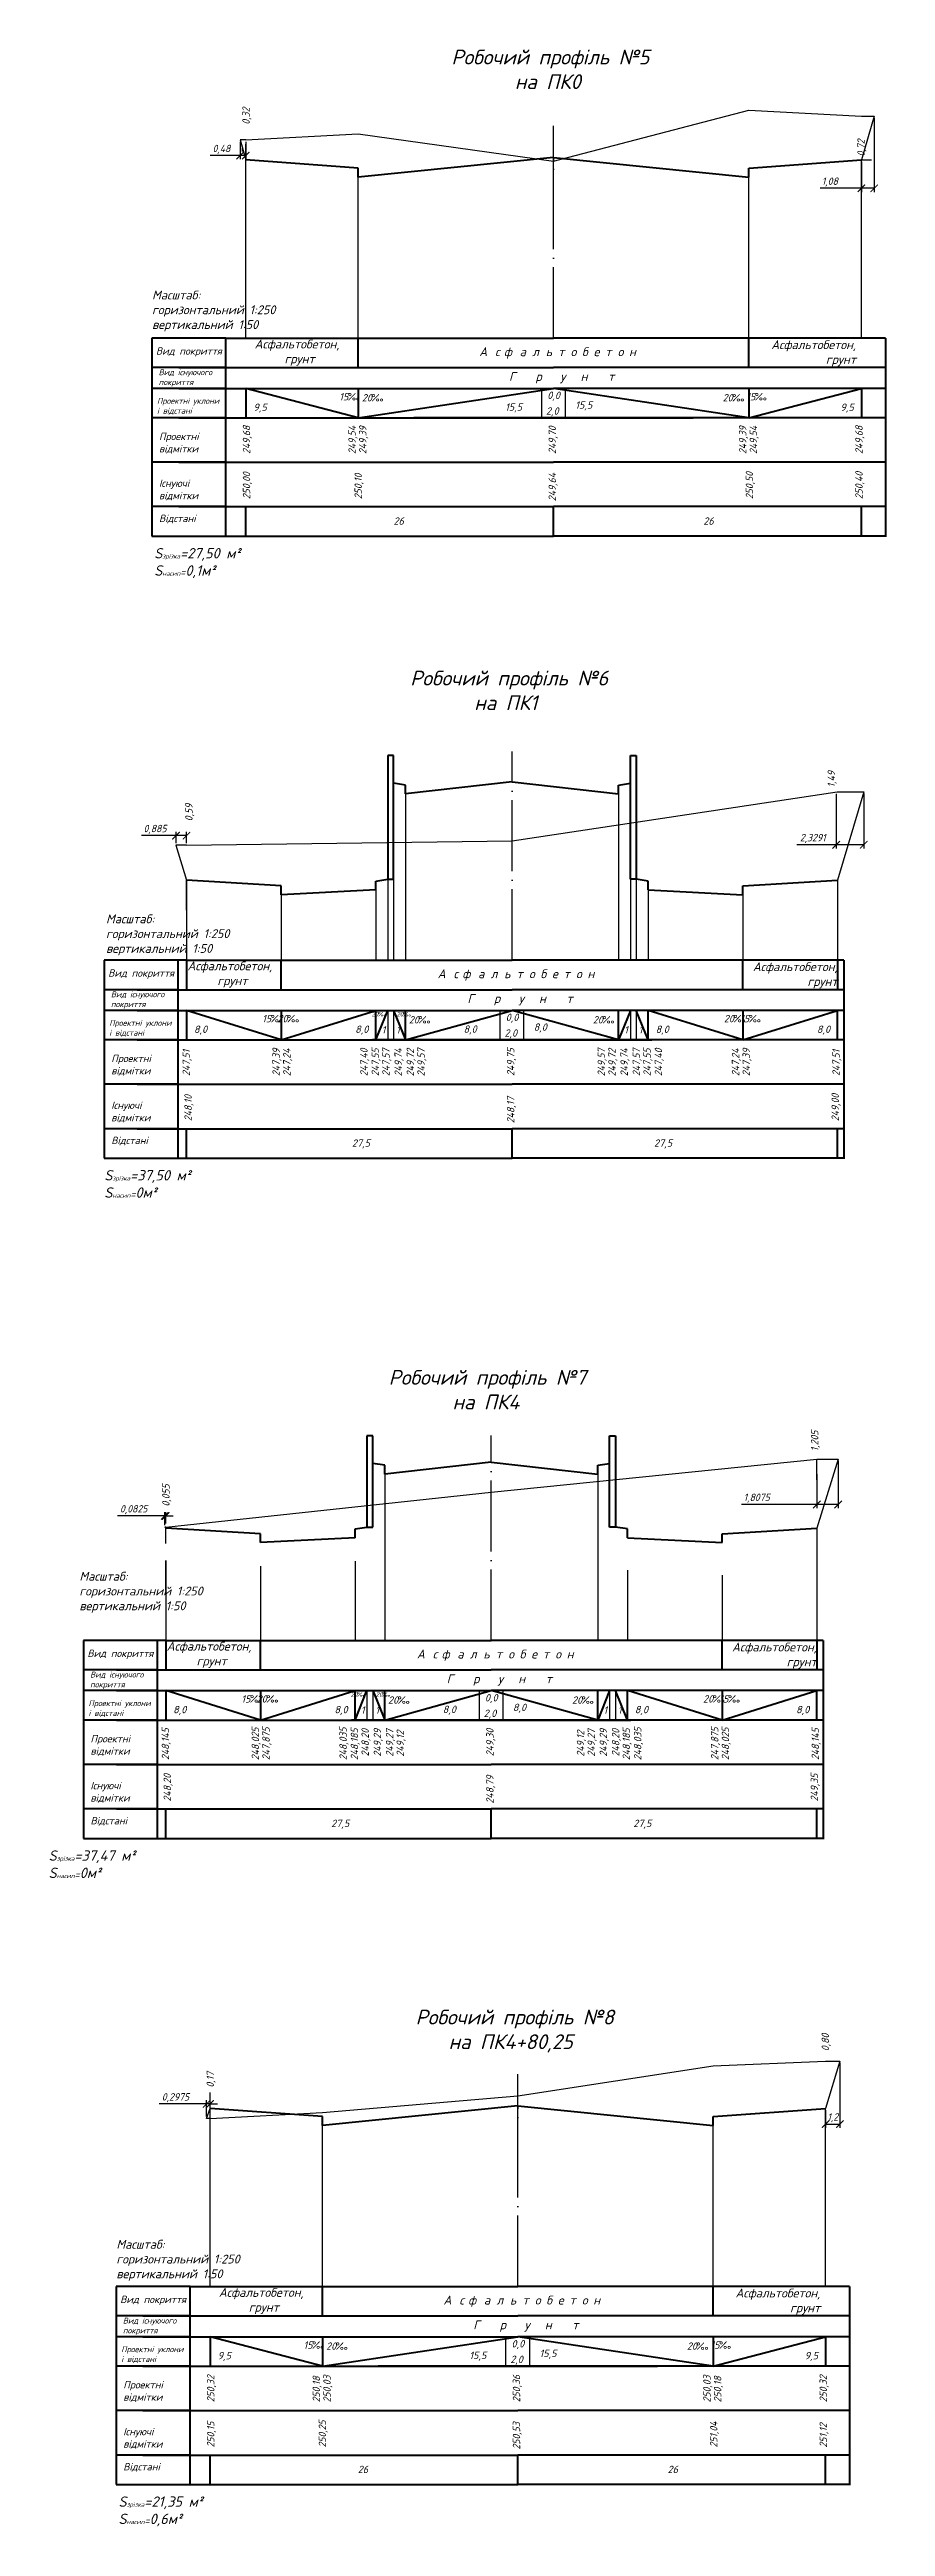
# Model space of a CAD drawing. Header units: millimetres. Extents: x -2825 to 30098, y -1816 to 5947.
# Drawn here: x -2207 to -1924, y -1816 to -979 of the extents above; entities that cross this region are included whole.
import ezdxf

# ---------------------------------------------------------------- set-up
doc = ezdxf.new("R2010")
doc.units = ezdxf.units.MM
doc.linetypes.add('ACAD_ISO04W100', pattern=[30, 24, -3, 0, -3])
doc.layers.add('ІСНУЮЧА', color=80, linetype='Continuous')
doc.styles.add('GOST-2.304_Type-B_italic', font='GOST Common Italic.ttf')
doc.styles.add('Креслярський', font='isocpeui.ttf')
doc.styles.add('профили', font='isocpeui.ttf')
doc.dimstyles.new('Копия(2) ISO-25', dxfattribs={"dimscale": 0, "dimtxt": 2.5, "dimasz": 2.5, "dimexe": 1.25, "dimexo": 0.625, "dimtad": 1, "dimdec": 4, "dimlfac": 0.25, "dimtxsty": 'GOST-2.304_Type-B_italic', "dimblk": 'ARCHTICK', "dimcen": 2.5, "dimadec": 0, "dimazin": 0, "dimtfac": 1, "dimtdec": 4, "dimtmove": 0, "dimatfit": 3, "dimldrblk": 'DOT', "dimfxl": 1, "dimarcsym": 0})

msp = doc.modelspace()

# ---------------------------------------------------------------- texts
at = {"style": 'профили'}
for s, insert, char_height, width, attachment_point in [('\\pi2.1607;Робочий профіль №5\\P\\pi23.608;на ПК0  ', (-2073.12254, -978.9256), 5, 70.4919315, 1), ('Масштаб:\\Pгоризонтальний 1:250\\Pвертикальний 1:50', (-2172.10239, -1060.38748), 3, 43.9072312, 1), ('Вид покриття', (-2170.79672, -1079.57107), 2.5, 23.434852, 1), ('\\pi-1.6245;Асфальтобетон, \\P\\pi8.5028;грунт', (-2135.84492, -1076.97324), 3, 28.1668809, 1), ('{\\T2;Асфальтобетон}', (-2061.57392, -1079.57107), 3, 31.499909, 1), ('Асфальтобетон, грунт', (-1934.25005, -1077.18574), 3, 30.4937854, 3), ('Вид існуючого покриття', (-2169.87247, -1087.00679), 2, 23.434852, 1), ('{\\T4;Грунт}', (-2051.48313, -1087.92949), 3, 41.2951675, 1), ('Проектні уклони \\Pі відстані', (-2170.42778, -1096.67625), 2, 27.4808663, 1), ('15{\\fISOCPEUR|b0|i0|c204|p34;‰}', (-2108.85016, -1095.03775), 2.5, 4.0301839, 1), ('20{\\fISOCPEUR|b0|i0|c204|p34;‰}', (-2101.21628, -1095.37907), 2.5, 4.0301839, 1), ('0,0', (-2034.26575, -1094.56313), 2.5, 4.0301839, 3), ('20{\\fISOCPEUR|b0|i0|c204|p34;‰}', (-1971.63243, -1095.37907), 2.5, 4.0301839, 3), ('15{\\fISOCPEUR|b0|i0|c204|p34;‰}', (-1963.99855, -1095.03775), 2.5, 4.0301839, 3), ('9,5', (-2137.85844, -1098.58647), 2.5, 4.0301839, 1), ('15,5', (-2052.80721, -1098.52397), 2.5, 4.0301839, 1), ('2,0', (-2038.99029, -1099.86015), 2.5, 4.0301839, 1), ('15,5', (-2029.10548, -1097.85603), 2.5, 4.0301839, 1), ('9,5', (-1934.99026, -1098.58647), 2.5, 4.0301839, 3), ('Проектні\\Pвідмітки', (-2169.75248, -1108.43606), 2.5, 23.434852, 1), ('Існуючі\\Pвідмітки', (-2169.75248, -1124.27823), 2.5, 23.434852, 1), ('Відстані', (-2169.75248, -1136.17167), 2.5, 23.434852, 1), ('26', (-2090.53067, -1137.0728), 2.5, 4.0301839, 1), ('26', (-1982.31803, -1137.0728), 2.5, 4.0301839, 3), ('\\pi2.2914;Робочий профіль №6\\P\\pi23.924;на ПК1  ', (-2087.17015, -1188.91415), 5, 70.4919315, 1), ('Масштаб:\\Pгоризонтальний 1:250\\Pвертикальний 1:50', (-2187.65402, -1271.32274), 3, 43.9072312, 1), ('\\pi-1.6245;Асфальтобетон, \\P\\pi8.5028;грунт', (-2158.53509, -1287.23198), 3, 28.1668809, 1), ('Асфальтобетон, грунт', (-1940.47196, -1287.50698), 3, 30.4937854, 3), ('Вид покриття', (-2186.93016, -1289.89231), 2.5, 23.434852, 1), ('Вид існуючого покриття', (-2186.0059, -1297.32803), 2, 23.434852, 1), ('{\\T2;Асфальтобетон}', (-2075.62153, -1289.89231), 3, 31.499909, 1), ('15{\\fISOCPEUR|b0|i0|c204|p34;‰}', (-2134.89777, -1305.29649), 2.5, 4.0301839, 1), ('20{\\fISOCPEUR|b0|i0|c204|p34;‰}', (-2122.04616, -1305.29649), 2.5, 4.0301839, 3), ('20{\\fISOCPEUR|b0|i0|c204|p34;‰}', (-2092.83696, -1304.30557), 1.5, 4.0301839, 3), ('20{\\fISOCPEUR|b0|i0|c204|p34;‰}', (-2089.50458, -1304.30557), 1.5, 4.0301839, 1), ('20{\\fISOCPEUR|b0|i0|c204|p34;‰}', (-2085.35088, -1305.70031), 2.5, 4.0301839, 1), ('{\\T4;Грунт}', (-2065.53074, -1298.25073), 3, 41.2951675, 1), ('0,0', (-2048.31336, -1304.88437), 2.5, 4.0301839, 3), ('20{\\fISOCPEUR|b0|i0|c204|p34;‰}', (-2015.48637, -1305.70031), 2.5, 4.0301839, 3), ('20{\\fISOCPEUR|b0|i0|c204|p34;‰}', (-1978.89777, -1305.29649), 2.5, 4.0301839, 1), ('15{\\fISOCPEUR|b0|i0|c204|p34;‰}', (-1966.04616, -1305.29649), 2.5, 4.0301839, 3), ('Проектні уклони \\Pі відстані', (-2186.56122, -1306.99749), 2, 27.4808663, 1), ('8,0', (-2157.94224, -1308.90771), 2.5, 4.0301839, 1), ('8,0', (-2099.00168, -1308.90771), 2.5, 4.0301839, 3), ('1', (-2093.26414, -1309.08593), 2.5, 4.0301839, 3), ('1', (-2089.63015, -1309.08593), 2.5, 4.0301839, 1), ('8,0', (-2066.85482, -1308.84521), 2.5, 4.0301839, 1), ('2,0', (-2053.0379, -1310.18138), 2.5, 4.0301839, 1), ('8,0', (-2043.15309, -1308.17727), 2.5, 4.0301839, 1), ('1', (-2011.31378, -1309.08593), 2.5, 4.0301839, 3), ('1', (-2007.67978, -1309.08593), 2.5, 4.0301839, 1), ('8,0', (-2001.94224, -1308.90771), 2.5, 4.0301839, 1), ('8,0', (-1943.00168, -1308.90771), 2.5, 4.0301839, 3), ('Проектні\\Pвідмітки', (-2185.88591, -1318.7573), 2.5, 23.434852, 1), ('Існуючі\\Pвідмітки', (-2185.88591, -1334.59946), 2.5, 23.434852, 1), ('Відстані', (-2185.88591, -1346.49291), 2.5, 23.434852, 1), ('27,5', (-2104.57828, -1347.39404), 2.5, 4.0301839, 1), ('27,5', (-1996.36564, -1347.39404), 2.5, 4.0301839, 3), ('\\pi2.032;Робочий профіль №7\\P\\pi23.615;на ПК4  ', (-2094.19412, -1425.3367), 5, 70.4919315, 1), ('Масштаб:\\Pгоризонтальний 1:250\\Pвертикальний 1:50', (-2196.65633, -1493.60124), 3, 43.9072312, 1), ('Вид покриття', (-2193.95413, -1519.907), 2.5, 23.434852, 1), ('\\pi-1.6245;Асфальтобетон, \\P\\pi8.5028;грунт', (-2165.55906, -1517.24667), 3, 28.1668809, 1), ('{\\T2;Асфальтобетон}', (-2082.6455, -1519.907), 3, 31.499909, 1), ('Асфальтобетон, грунт', (-1947.49593, -1517.52168), 3, 30.4937854, 3), ('Вид існуючого покриття', (-2193.02987, -1527.34272), 2, 23.434852, 1), ('{\\T4;Грунт}', (-2072.55471, -1528.26542), 3, 41.2951675, 1), ('Проектні уклони \\Pі відстані', (-2193.58518, -1537.01218), 2, 27.4808663, 1), ('8,0', (-2164.96621, -1538.9224), 2.5, 4.0301839, 1), ('15{\\fISOCPEUR|b0|i0|c204|p34;‰}', (-2141.92174, -1535.31118), 2.5, 4.0301839, 1), ('20{\\fISOCPEUR|b0|i0|c204|p34;‰}', (-2129.07013, -1535.31118), 2.5, 4.0301839, 3), ('8,0', (-2106.02565, -1538.9224), 2.5, 4.0301839, 3), ('20{\\fISOCPEUR|b0|i0|c204|p34;‰}', (-2099.86093, -1534.32026), 1.5, 4.0301839, 3), ('1', (-2100.28811, -1539.10062), 2.5, 4.0301839, 3), ('20{\\fISOCPEUR|b0|i0|c204|p34;‰}', (-2096.52855, -1534.32026), 1.5, 4.0301839, 1), ('1', (-2096.65412, -1539.10062), 2.5, 4.0301839, 1), ('20{\\fISOCPEUR|b0|i0|c204|p34;‰}', (-2092.37485, -1535.715), 2.5, 4.0301839, 1), ('8,0', (-2073.87879, -1538.8599), 2.5, 4.0301839, 1), ('2,0', (-2060.06187, -1540.19608), 2.5, 4.0301839, 1), ('0,0', (-2055.33732, -1534.89906), 2.5, 4.0301839, 3), ('8,0', (-2050.17706, -1538.19196), 2.5, 4.0301839, 1), ('20{\\fISOCPEUR|b0|i0|c204|p34;‰}', (-2022.51034, -1535.715), 2.5, 4.0301839, 3), ('1', (-2018.33775, -1539.10062), 2.5, 4.0301839, 3), ('1', (-2014.70375, -1539.10062), 2.5, 4.0301839, 1), ('8,0', (-2008.96621, -1538.9224), 2.5, 4.0301839, 1), ('20{\\fISOCPEUR|b0|i0|c204|p34;‰}', (-1985.92174, -1535.31118), 2.5, 4.0301839, 1), ('15{\\fISOCPEUR|b0|i0|c204|p34;‰}', (-1973.07013, -1535.31118), 2.5, 4.0301839, 3), ('8,0', (-1950.02565, -1538.9224), 2.5, 4.0301839, 3), ('Проектні\\Pвідмітки', (-2192.90988, -1548.77199), 2.5, 23.434852, 1), ('Існуючі\\Pвідмітки', (-2192.90988, -1564.61416), 2.5, 23.434852, 1), ('Відстані', (-2192.90988, -1576.5076), 2.5, 23.434852, 1), ('27,5', (-2111.60225, -1577.40873), 2.5, 4.0301839, 1), ('27,5', (-2003.38961, -1577.40873), 2.5, 4.0301839, 3), ('\\pi2.1437;Робочий профіль №8\\P\\pi13.31;на ПК4+80,25  ', (-2085.20736, -1641.64555), 5, 70.4919315, 1), ('Масштаб:\\Pгоризонтальний 1:250\\Pвертикальний 1:50', (-2184.15974, -1719.46881), 3, 43.9072312, 1), ('Вид покриття', (-2182.88154, -1738.34139), 2.5, 23.434852, 1), ('\\pi-1.6245;Асфальтобетон, \\P\\pi8.5028;грунт', (-2147.92974, -1735.74356), 3, 28.1668809, 1), ('{\\T2;Асфальтобетон}', (-2073.65873, -1738.34139), 3, 31.499909, 1), ('Асфальтобетон, грунт', (-1946.33487, -1735.95607), 3, 30.4937854, 3), ('Вид існуючого покриття', (-2181.95728, -1745.77712), 2, 23.434852, 1), ('{\\T4;Грунт}', (-2063.56794, -1746.69982), 3, 41.2951675, 1), ('Проектні уклони \\Pі відстані', (-2182.51259, -1755.44658), 2, 27.4808663, 1), ('9,5', (-2149.94326, -1757.3568), 2.5, 4.0301839, 1), ('15{\\fISOCPEUR|b0|i0|c204|p34;‰}', (-2120.93497, -1753.80808), 2.5, 4.0301839, 1), ('20{\\fISOCPEUR|b0|i0|c204|p34;‰}', (-2113.30109, -1754.1494), 2.5, 4.0301839, 1), ('15,5', (-2064.89202, -1757.2943), 2.5, 4.0301839, 1), ('2,0', (-2051.07511, -1758.63047), 2.5, 4.0301839, 1), ('0,0', (-2046.35056, -1753.33346), 2.5, 4.0301839, 3), ('15,5', (-2041.19029, -1756.62635), 2.5, 4.0301839, 1), ('20{\\fISOCPEUR|b0|i0|c204|p34;‰}', (-1983.71724, -1754.1494), 2.5, 4.0301839, 3), ('15{\\fISOCPEUR|b0|i0|c204|p34;‰}', (-1976.08336, -1753.80808), 2.5, 4.0301839, 3), ('9,5', (-1947.07507, -1757.3568), 2.5, 4.0301839, 3), ('Проектні\\Pвідмітки', (-2181.83729, -1767.20639), 2.5, 23.434852, 1), ('Існуючі\\Pвідмітки', (-2181.83729, -1783.04855), 2.5, 23.434852, 1), ('Відстані', (-2181.83729, -1794.942), 2.5, 23.434852, 1), ('26', (-2102.61548, -1795.84313), 2.5, 4.0301839, 1), ('26', (-1994.40285, -1795.84313), 2.5, 4.0301839, 3)]:
    msp.add_mtext(s, dxfattribs=dict(at, insert=insert, char_height=char_height, width=width, attachment_point=attachment_point))
at = {"char_height": 2.5, "rotation": 90, "style": 'GOST-2.304_Type-B_italic'}
for s, insert, attachment_point in [('0,32', (-2141.59783, -1004.27759), 1), ('0,72', (-1933.77996, -1015.04127), 1), ('249,68', (-2141.4417, -1115.60952), 1), ('249,54', (-2105.75963, -1115.67202), 1), ('249,39', (-2102.14683, -1115.67202), 1), ('249,70', (-2038.13337, -1115.60952), 1), ('249,39', (-1970.70187, -1115.67202), 7), ('249,54', (-1967.08907, -1115.67202), 7), ('249,68', (-1931.407, -1115.60952), 7), ('250,00', (-2141.4417, -1130.91127), 1), ('250,10', (-2103.70893, -1130.91127), 1), ('249,64', (-2038.13337, -1131.59144), 1), ('250,50', (-1968.41659, -1130.91127), 7), ('250,40', (-1931.407, -1130.91127), 7), ('1,49', (-1943.83168, -1228.3719), 1), ('0,59', (-2160.91151, -1239.81676), 1), ('247,51', (-2161.80538, -1325.93075), 1), ('247,39', (-2131.42885, -1325.99325), 1), ('247,24', (-2127.81605, -1325.99325), 1), ('247,40', (-2101.767, -1325.99325), 1), ('247,55', (-2097.93964, -1325.99325), 1), ('247,57', (-2094.32683, -1325.99325), 1), ('249,74', (-2090.18679, -1326.05575), 1), ('249,72', (-2086.08068, -1326.05575), 1), ('249,57', (-2082.46788, -1326.05575), 1), ('249,75', (-2052.18098, -1325.93075), 1), ('249,57', (-2018.47605, -1326.05575), 7), ('249,72', (-2014.86325, -1326.05575), 7), ('249,74', (-2010.75713, -1326.05575), 7), ('247,57', (-2006.61709, -1325.99325), 7), ('247,55', (-2003.00429, -1325.99325), 7), ('247,40', (-1999.17692, -1325.99325), 7), ('247,24', (-1973.12788, -1325.99325), 7), ('247,39', (-1969.51507, -1325.99325), 7), ('247,51', (-1939.13854, -1325.93075), 7), ('248,10', (-2161.17445, -1341.2325), 1), ('248,17', (-2052.18098, -1341.91267), 1), ('249,00', (-1939.44627, -1341.2325), 7), ('1,205', (-1949.47545, -1452.84969), 1), ('0,055', (-2168.6802, -1471.53088), 1), ('248,145', (-2168.82935, -1557.22278), 1), ('248,025', (-2138.45282, -1557.28528), 1), ('247,875', (-2134.84002, -1557.28528), 1), ('248,035', (-2108.79097, -1557.28528), 1), ('248,185', (-2104.9636, -1557.28528), 1), ('248,20', (-2101.3508, -1556.00795), 1), ('249,29', (-2097.21076, -1556.07045), 1), ('249,27', (-2093.10465, -1556.07045), 1), ('249,12', (-2089.49184, -1556.07045), 1), ('249,30', (-2059.20495, -1555.94545), 1), ('249,12', (-2025.50002, -1556.07045), 7), ('249,27', (-2021.88721, -1556.07045), 7), ('249,29', (-2017.7811, -1556.07045), 7), ('248,20', (-2013.64106, -1556.00795), 7), ('248,185', (-2010.02826, -1557.28528), 7), ('248,035', (-2006.20089, -1557.28528), 7), ('247,875', (-1980.15185, -1557.28528), 7), ('248,025', (-1976.53904, -1557.28528), 7), ('248,145', (-1946.16251, -1557.22278), 7), ('248,20', (-2168.19842, -1571.2472), 1), ('248,79', (-2059.20495, -1571.92737), 1), ('249,35', (-1946.47024, -1571.2472), 7), ('0,80', (-1945.86477, -1655.63968), 1), ('0,17', (-2153.68264, -1667.98518), 1), ('250,32', (-2153.52651, -1774.37984), 1), ('250,18', (-2117.84445, -1774.44234), 1), ('250,03', (-2114.23164, -1774.44234), 1), ('250,36', (-2050.21818, -1774.37984), 1), ('250,03', (-1982.78669, -1774.44234), 7), ('250,18', (-1979.17388, -1774.44234), 7), ('250,32', (-1943.49182, -1774.37984), 7), ('250,15', (-2153.52651, -1789.68159), 1), ('250,25', (-2115.79375, -1789.68159), 1), ('250,53', (-2050.21818, -1790.36176), 1), ('251,04', (-1980.5014, -1789.68159), 7), ('251,12', (-1943.49182, -1789.68159), 7)]:
    msp.add_mtext_dynamic_manual_height_columns(s, width=9.353835, gutter_width=12.5, heights=[0], dxfattribs=dict(at, insert=insert, attachment_point=attachment_point))
at = {"color": 1, "char_height": 2.5, "width": 69.4238126, "attachment_point": 1, "style": 'Креслярський'}
for s, insert in [(' {\\H1.4x;S\\H0.42857x;зрізка\\H2.3333x;=27,50\\H0.99998x; м²}\\P {\\H1.4x;S\\H0.42857x;насип}={\\H1.4x;0,1м²}', (-2172.97846, -1147.45504)), (' {\\H1.4x;S\\H0.42857x;зрізка\\H2.3333x;=37,50\\H0.99998x; м²}\\P {\\H1.4x;S\\H0.42857x;насип}={\\H1.4x;0м²}', (-2189.84395, -1357.77627)), (' {\\H1.4x;S\\H0.42857x;зрізка\\H2.3333x;=37,47\\H0.99998x; м²}\\P {\\H1.4x;S\\H0.42857x;насип}={\\H1.4x;0м²}', (-2208.68229, -1587.79097)), (' {\\H1.4x;S\\H0.42857x;зрізка\\H2.3333x;=21,35\\H0.99998x; м²}\\P {\\H1.4x;S\\H0.42857x;насип}={\\H1.4x;0,6м²}', (-2185.06327, -1806.22536))]:
    msp.add_mtext(s, dxfattribs=dict(at, insert=insert))

# ---------------------------------------------------------------- blocks, each defined once
blk = doc.blocks.new('_ArchTick')
at = {"color": 0, "linetype": 'ByBlock', "const_width": 0.15}
blk.add_lwpolyline([(-0.5, -0.5), (0.5, 0.5)], dxfattribs=at)
blk = doc.blocks.new('*D752')
at = {"color": 0, "lineweight": -2, "transparency": 16777216}
for p, q in [((-1928.1, -1002.06), (-1928.1, -1027.07)), ((-1932.42, -1016.87), (-1932.42, -1027.07)), ((-1932.42, -1025.82), (-1946.37, -1025.82)), ((-1928.1, -1025.82), (-1932.42, -1025.82))]:
    blk.add_line(p, q, dxfattribs=at)
at = {"layer": 'Defpoints', "color": 0, "transparency": 16777216}
for p in [(-1928.1, -1001.44), (-1932.42, -1016.24), (-1928.1, -1025.82)]:
    blk.add_point(p, dxfattribs=at)
at = {"color": 0, "lineweight": -2, "transparency": 16777216, "xscale": 2.5, "yscale": 2.5, "zscale": 2.5, "rotation": 180}
blk.add_blockref('_ArchTick', (-1932.42, -1025.82), dxfattribs=at)
at = {"color": 0, "lineweight": -2, "transparency": 16777216, "xscale": 2.5, "yscale": 2.5, "zscale": 2.5}
blk.add_blockref('_ArchTick', (-1928.1, -1025.82), dxfattribs=at)
at = {"color": 0, "transparency": 16777216, "insert": (-1943.09, -1023.7), "char_height": 2.5, "attachment_point": 5, "style": 'GOST-2.304_Type-B_italic'}
blk.add_mtext('1,08', dxfattribs=at)
blk = doc.blocks.new('_Dot')
at = {"color": 0, "linetype": 'ByBlock', "lineweight": -2}
blk.add_line((-0.5, 0), (-1, 0), dxfattribs=at)
at = {"color": 0, "linetype": 'ByBlock', "const_width": 0.5}
blk.add_lwpolyline([(-0.25, 0, 1), (0.25, 0, 1)], format="xyb", close=True, dxfattribs=at)
blk = doc.blocks.new('*D753')
at = {"color": 0, "lineweight": -2, "transparency": 16777216}
for p, q in [((-2142.34, -1010.06), (-2142.34, -1016.01)), ((-2140.42, -1010.06), (-2140.42, -1016.01)), ((-2142.34, -1014.76), (-2152.46, -1014.76)), ((-2140.42, -1014.76), (-2142.34, -1014.76))]:
    blk.add_line(p, q, dxfattribs=at)
at = {"layer": 'Defpoints', "color": 0, "transparency": 16777216}
for p in [(-2142.34, -1009.44), (-2140.42, -1009.44), (-2142.34, -1014.76)]:
    blk.add_point(p, dxfattribs=at)
at = {"color": 0, "lineweight": -2, "transparency": 16777216, "xscale": 2.5, "yscale": 2.5, "zscale": 2.5, "rotation": 180}
blk.add_blockref('_ArchTick', (-2142.34, -1014.76), dxfattribs=at)
at = {"color": 0, "lineweight": -2, "transparency": 16777216, "xscale": 2.5, "yscale": 2.5, "zscale": 2.5}
blk.add_blockref('_ArchTick', (-2140.42, -1014.76), dxfattribs=at)
at = {"color": 0, "transparency": 16777216, "insert": (-2148.65, -1012.64), "char_height": 2.5, "attachment_point": 5, "style": 'GOST-2.304_Type-B_italic'}
blk.add_mtext('0,48', dxfattribs=at)
blk = doc.blocks.new('*D754')
at = {"color": 0, "lineweight": -2, "transparency": 16777216}
for p, q in [((-1939.71, -1659.63), (-1939.71, -1681.57)), ((-1944.51, -1675.64), (-1944.51, -1681.57)), ((-1944.51, -1680.32), (-1939.71, -1680.32))]:
    blk.add_line(p, q, dxfattribs=at)
at = {"layer": 'Defpoints', "color": 0, "transparency": 16777216}
for p in [(-1939.71, -1659.01), (-1944.51, -1675.01), (-1939.71, -1680.32)]:
    blk.add_point(p, dxfattribs=at)
at = {"color": 0, "lineweight": -2, "transparency": 16777216, "xscale": 2.5, "yscale": 2.5, "zscale": 2.5, "rotation": 180}
blk.add_blockref('_ArchTick', (-1944.51, -1680.32), dxfattribs=at)
at = {"color": 0, "lineweight": -2, "transparency": 16777216, "xscale": 2.5, "yscale": 2.5, "zscale": 2.5}
blk.add_blockref('_ArchTick', (-1939.71, -1680.32), dxfattribs=at)
at = {"color": 0, "transparency": 16777216, "insert": (-1942.11, -1678.2), "char_height": 2.5, "attachment_point": 5, "style": 'GOST-2.304_Type-B_italic'}
blk.add_mtext('1,2', dxfattribs=at)
blk = doc.blocks.new('*D755')
at = {"color": 0, "lineweight": -2, "transparency": 16777216}
for p, q in [((-2153.7, -1673.53), (-2169.66, -1673.53)), ((-2153.7, -1677.78), (-2153.7, -1672.28)), ((-2152.51, -1673.53), (-2153.7, -1673.53)), ((-2152.51, -1674.39), (-2152.51, -1672.28)), ((-2152.51, -1673.53), (-2150.01, -1673.53))]:
    blk.add_line(p, q, dxfattribs=at)
at = {"layer": 'Defpoints', "color": 0, "transparency": 16777216}
for p in [(-2153.7, -1673.53), (-2153.7, -1678.41), (-2152.51, -1675.01)]:
    blk.add_point(p, dxfattribs=at)
at = {"color": 0, "lineweight": -2, "transparency": 16777216, "xscale": 2.5, "yscale": 2.5, "zscale": 2.5}
blk.add_blockref('_ArchTick', (-2153.7, -1673.53), dxfattribs=at)
at = {"color": 0, "lineweight": -2, "transparency": 16777216, "xscale": 2.5, "yscale": 2.5, "zscale": 2.5, "rotation": 180}
blk.add_blockref('_ArchTick', (-2152.51, -1673.53), dxfattribs=at)
at = {"color": 0, "transparency": 16777216, "insert": (-2164.18, -1671.41), "char_height": 2.5, "attachment_point": 5, "style": 'GOST-2.304_Type-B_italic'}
blk.add_mtext('0,2975', dxfattribs=at)
blk = doc.blocks.new('*D759')
at = {"color": 0, "lineweight": -2, "transparency": 16777216}
for p, q in [((-1940.96, -1230.55), (-1940.96, -1249.02)), ((-1931.64, -1230.49), (-1931.64, -1249.02)), ((-1940.96, -1247.77), (-1954.23, -1247.77)), ((-1931.64, -1247.77), (-1940.96, -1247.77))]:
    blk.add_line(p, q, dxfattribs=at)
at = {"layer": 'Defpoints', "color": 0, "transparency": 16777216}
for p in [(-1940.96, -1229.92), (-1931.64, -1229.87), (-1931.64, -1247.77)]:
    blk.add_point(p, dxfattribs=at)
at = {"color": 0, "lineweight": -2, "transparency": 16777216, "xscale": 2.5, "yscale": 2.5, "zscale": 2.5, "rotation": 180}
blk.add_blockref('_ArchTick', (-1940.96, -1247.77), dxfattribs=at)
at = {"color": 0, "lineweight": -2, "transparency": 16777216, "xscale": 2.5, "yscale": 2.5, "zscale": 2.5}
blk.add_blockref('_ArchTick', (-1931.64, -1247.77), dxfattribs=at)
at = {"color": 0, "transparency": 16777216, "insert": (-1948.85, -1245.64), "char_height": 2.5, "attachment_point": 5, "style": 'GOST-2.304_Type-B_italic'}
blk.add_mtext('2,3291', dxfattribs=at)
blk = doc.blocks.new('*D760')
at = {"color": 0, "lineweight": -2, "transparency": 16777216}
for p, q in [((-2164.01, -1244.69), (-2175.66, -1244.69)), ((-2164.01, -1247.24), (-2164.01, -1243.44)), ((-2160.47, -1244.69), (-2164.01, -1244.69)), ((-2160.47, -1247.24), (-2160.47, -1243.44))]:
    blk.add_line(p, q, dxfattribs=at)
at = {"layer": 'Defpoints', "color": 0, "transparency": 16777216}
for p in [(-2164.01, -1244.69), (-2164.01, -1247.87), (-2160.47, -1247.87)]:
    blk.add_point(p, dxfattribs=at)
at = {"color": 0, "lineweight": -2, "transparency": 16777216, "xscale": 2.5, "yscale": 2.5, "zscale": 2.5, "rotation": 180}
blk.add_blockref('_ArchTick', (-2164.01, -1244.69), dxfattribs=at)
at = {"color": 0, "lineweight": -2, "transparency": 16777216, "xscale": 2.5, "yscale": 2.5, "zscale": 2.5}
blk.add_blockref('_ArchTick', (-2160.47, -1244.69), dxfattribs=at)
at = {"color": 0, "transparency": 16777216, "insert": (-2171.09, -1242.57), "char_height": 2.5, "attachment_point": 5, "style": 'GOST-2.304_Type-B_italic'}
blk.add_mtext('0,885', dxfattribs=at)
blk = doc.blocks.new('*D761')
at = {"color": 0, "lineweight": -2, "transparency": 16777216}
for p, q in [((-1940.27, -1456.08), (-1940.27, -1472.07)), ((-1947.5, -1460.53), (-1947.5, -1472.07)), ((-1947.5, -1470.82), (-1972.89, -1470.82)), ((-1940.27, -1470.82), (-1947.5, -1470.82))]:
    blk.add_line(p, q, dxfattribs=at)
at = {"layer": 'Defpoints', "color": 0, "transparency": 16777216}
for p in [(-1940.27, -1455.45), (-1947.5, -1459.91), (-1940.27, -1470.82)]:
    blk.add_point(p, dxfattribs=at)
at = {"color": 0, "lineweight": -2, "transparency": 16777216, "xscale": 2.5, "yscale": 2.5, "zscale": 2.5, "rotation": 180}
blk.add_blockref('_ArchTick', (-1947.5, -1470.82), dxfattribs=at)
at = {"color": 0, "lineweight": -2, "transparency": 16777216, "xscale": 2.5, "yscale": 2.5, "zscale": 2.5}
blk.add_blockref('_ArchTick', (-1940.27, -1470.82), dxfattribs=at)
at = {"color": 0, "transparency": 16777216, "insert": (-1967.8, -1468.69), "char_height": 2.5, "attachment_point": 5, "style": 'GOST-2.304_Type-B_italic'}
blk.add_mtext('1,8075', dxfattribs=at)
blk = doc.blocks.new('*D762')
at = {"color": 0, "lineweight": -2, "transparency": 16777216}
for p, q in [((-2167.83, -1477.86), (-2167.83, -1473.46)), ((-2167.5, -1477.26), (-2167.5, -1473.46)), ((-2167.83, -1474.71), (-2183.79, -1474.71)), ((-2167.5, -1474.71), (-2167.83, -1474.71)), ((-2167.5, -1474.71), (-2165, -1474.71))]:
    blk.add_line(p, q, dxfattribs=at)
at = {"layer": 'Defpoints', "color": 0, "transparency": 16777216}
for p in [(-2167.83, -1474.71), (-2167.83, -1478.48), (-2167.5, -1477.88)]:
    blk.add_point(p, dxfattribs=at)
at = {"color": 0, "lineweight": -2, "transparency": 16777216, "xscale": 2.5, "yscale": 2.5, "zscale": 2.5}
blk.add_blockref('_ArchTick', (-2167.83, -1474.71), dxfattribs=at)
at = {"color": 0, "lineweight": -2, "transparency": 16777216, "xscale": 2.5, "yscale": 2.5, "zscale": 2.5, "rotation": 180}
blk.add_blockref('_ArchTick', (-2167.5, -1474.71), dxfattribs=at)
at = {"color": 0, "transparency": 16777216, "insert": (-2178.31, -1472.58), "char_height": 2.5, "attachment_point": 5, "style": 'GOST-2.304_Type-B_italic'}
blk.add_mtext('0,0825', dxfattribs=at)

# ---------------------------------------------------------------- dimensions: what is measured, and where the dimension line sits
for base, p1, p2, picture, middle in [((-1928.10435, -1025.8213), (-1932.42435, -1016.24029), (-1928.10435, -1001.4358), '*D752', (-1943.0872, -1025.8213)), ((-1931.64147, -1247.76794), (-1940.95794, -1229.92279), (-1931.64147, -1229.86592), '*D759', (-1948.84525, -1247.76794)), ((-1940.26593, -1470.8191), (-1947.49593, -1459.90867), (-1940.26593, -1455.45181), '*D761', (-1967.79594, -1470.8191))]:
    dim = msp.add_linear_dim(base=base, p1=p1, p2=p2, dimstyle='Копия(2) ISO-25', override={"dimscale": 1})
    dim.commit()
    dim.dimension.update_dxf_attribs({"geometry": picture, "text_midpoint": middle, "dimtype": 160})
for base, p1, p2, picture, middle in [((-2142.34435, -1014.7646), (-2140.42435, -1009.4358), (-2142.34435, -1009.4358), '*D753', (-2148.65022, -1012.6396)), ((-2164.01196, -1244.69267), (-2160.47196, -1247.86592), (-2164.01196, -1247.86592), '*D760', (-2171.08677, -1242.56767)), ((-2167.82593, -1474.70736), (-2167.49593, -1477.88061), (-2167.82593, -1478.48061), '*D762', (-2178.30699, -1472.58236)), ((-1939.70916, -1680.32139), (-1944.50916, -1675.01062), (-1939.70916, -1659.00612), '*D754', (-1942.10916, -1678.19639)), ((-2153.69916, -1673.53493), (-2152.50916, -1675.01062), (-2153.69916, -1678.40575), '*D755', (-2164.18023, -1671.40993))]:
    dim = msp.add_linear_dim(base=base, p1=p1, p2=p2, dimstyle='Копия(2) ISO-25', override={"dimscale": 1})
    dim.commit()
    dim.dimension.update_dxf_attribs({"geometry": picture, "text_midpoint": middle})

# ---------------------------------------------------------------- linework, layer by layer
at = {"linetype": 'ACAD_ISO04W100'}
for p, q in [((-2036.42435, -1076.44395), (-2036.42435, -1004.66994)), ((-2036.42435, -1076.44395), (-2036.42435, -1004.66994)), ((-2050.47196, -1286.76519), (-2050.47196, -1216.28998)), ((-2057.49593, -1516.77988), (-2057.49593, -1447.50425)), ((-2048.50916, -1735.21427), (-2048.50916, -1663.44027)), ((-2048.50916, -1735.21427), (-2048.50916, -1663.44027))]:
    msp.add_line(p, q, dxfattribs=at)
for p, q in [((-1932.42435, -1001.4358), (-1928.10435, -1001.4358)), ((-1928.10435, -1001.4358), (-1932.42435, -1016.24029)), ((-2140.42435, -1009.4358), (-2142.34435, -1009.4358)), ((-2142.34435, -1009.4358), (-2140.42435, -1016.24029)), ((-2141.62435, -1012.2358), (-2141.62435, -1013.31958)), ((-2140.42435, -1076.44395), (-2140.42435, -1010.8758)), ((-2036.42435, -1026.8358), (-2036.42435, -1007.6358)), ((-2036.42435, -1015.4358), (-2036.42435, -1016.4358)), ((-1970.42435, -1076.50645), (-1970.42435, -1018.9733)), ((-1932.42435, -1076.44395), (-1932.42435, -1016.24029)), ((-1932.42435, -1016.24029), (-1929.06435, -1016.24029)), ((-1932.42435, -1018.2358), (-1932.42435, -1017.2358)), ((-2102.42435, -1076.50645), (-2102.42435, -1022.0358)), ((-1970.42435, -1036.0358), (-1970.42435, -1027.0358)), ((-1970.42435, -1066.8358), (-1970.42435, -1060.8358)), ((-1932.42435, -1066.8358), (-1932.42435, -1064.8358)), ((-2040.42435, -1103.44395), (-2040.42435, -1093.44395)), ((-2032.42435, -1103.44395), (-2032.42435, -1093.44395)), ((-2086.47196, -1230.56404), (-2086.47196, -1286.76519)), ((-2014.47196, -1230.56404), (-2014.47196, -1286.76519)), ((-1940.58147, -1229.86592), (-1931.64147, -1229.86592)), ((-1931.64147, -1229.86592), (-1940.47196, -1259.76592)), ((-2092.47196, -1237.56661), (-2092.47196, -1286.76519)), ((-2090.47196, -1237.56661), (-2090.47196, -1286.76519)), ((-2010.47196, -1237.56661), (-2010.47196, -1286.76519)), ((-2008.47196, -1237.56661), (-2008.47196, -1286.76519)), ((-2050.47196, -1249.86592), (-2050.47196, -1246.46592)), ((-2160.47196, -1247.86592), (-2164.01196, -1247.86592)), ((-2164.01196, -1247.86592), (-2160.47196, -1259.76592)), ((-2160.47196, -1259.76592), (-2160.47196, -1286.76519)), ((-2160.47196, -1269.86592), (-2160.47196, -1259.76592)), ((-2128.47196, -1261.66295), (-2128.47196, -1286.76519)), ((-2096.47196, -1260.02751), (-2096.47196, -1286.76519)), ((-2004.47196, -1263.02751), (-2004.47196, -1286.76519)), ((-1940.47196, -1259.76592), (-1940.47196, -1269.89799)), ((-1940.47196, -1259.76592), (-1940.47196, -1286.76519)), ((-1972.47196, -1264.66295), (-1972.47196, -1286.76519)), ((-2092.47196, -1303.76519), (-2092.47196, -1313.76519)), ((-2090.47196, -1303.76519), (-2090.47196, -1313.76519)), ((-2054.47196, -1313.76519), (-2054.47196, -1303.76519)), ((-2046.47196, -1313.76519), (-2046.47196, -1303.76519)), ((-2010.47196, -1303.76519), (-2010.47196, -1313.76519)), ((-2008.47196, -1303.76519), (-2008.47196, -1313.76519)), ((-1947.49593, -1462.45181), (-1947.49593, -1455.45181)), ((-1947.49593, -1455.45181), (-1940.26593, -1455.45181)), ((-1940.26593, -1455.45181), (-1947.49593, -1478.80127)), ((-2093.49593, -1460.57874), (-2093.49593, -1516.77988)), ((-2021.49593, -1460.57874), (-2021.49593, -1516.77988)), ((-2099.49593, -1467.5813), (-2099.49593, -1478.48061)), ((-2097.49593, -1467.5813), (-2097.49593, -1478.48061)), ((-2057.49593, -1482.48061), (-2057.49593, -1466.68061)), ((-2017.49593, -1467.5813), (-2017.49593, -1478.48061)), ((-2015.49593, -1467.5813), (-2015.49593, -1478.48061)), ((-2167.49593, -1478.48061), (-2167.82593, -1478.48061)), ((-2167.82593, -1478.48061), (-2167.49593, -1478.80127)), ((-2167.49593, -1482.48061), (-2167.49593, -1478.48061)), ((-2057.49593, -1479.88061), (-2057.49593, -1476.48061)), ((-1947.49593, -1478.80127), (-1947.49593, -1516.77988)), ((-2167.49593, -1483.99008), (-2167.49593, -1482.48061)), ((-2167.49593, -1489.78061), (-2167.49593, -1516.77988)), ((-2167.49593, -1499.88061), (-2167.49593, -1489.78061)), ((-2103.49593, -1490.0422), (-2103.49593, -1516.77988)), ((-1947.49593, -1489.78061), (-1947.49593, -1499.91269)), ((-2135.49593, -1491.67764), (-2135.49593, -1516.77988)), ((-2011.49593, -1493.0422), (-2011.49593, -1516.77988)), ((-1979.49593, -1494.67764), (-1979.49593, -1516.77988)), ((-2099.49593, -1533.77988), (-2099.49593, -1543.77988)), ((-2097.49593, -1533.77988), (-2097.49593, -1543.77988)), ((-2061.49593, -1543.77988), (-2061.49593, -1533.77988)), ((-2053.49593, -1543.77988), (-2053.49593, -1533.77988)), ((-2017.49593, -1533.77988), (-2017.49593, -1543.77988)), ((-2015.49593, -1533.77988), (-2015.49593, -1543.77988)), ((-2048.50916, -1685.60612), (-2048.50916, -1666.40612)), ((-1944.50916, -1659.00612), (-1939.70916, -1659.00612)), ((-1939.70916, -1659.00612), (-1944.50916, -1675.01062)), ((-2152.50916, -1735.21427), (-2152.50916, -1669.64612)), ((-2048.50916, -1674.20612), (-2048.50916, -1667.00612)), ((-2048.50916, -1681.40612), (-2048.50916, -1670.80612)), ((-2048.50916, -1674.20612), (-2048.50916, -1675.20612)), ((-2153.692, -1678.40575), (-2152.50916, -1675.01062)), ((-2152.502, -1678.40575), (-2153.692, -1678.40575)), ((-2152.50916, -1681.40612), (-2152.50916, -1678.40612)), ((-2114.50916, -1735.27677), (-2114.50916, -1680.80612)), ((-1982.50916, -1735.27677), (-1982.50916, -1677.74362)), ((-1944.50916, -1735.21427), (-1944.50916, -1675.01062)), ((-1944.50916, -1677.00612), (-1944.50916, -1676.00612)), ((-1982.50916, -1694.80612), (-1982.50916, -1685.80612)), ((-1982.50916, -1725.60612), (-1982.50916, -1719.60612)), ((-1944.50916, -1725.60612), (-1944.50916, -1723.60612)), ((-2052.50916, -1762.21427), (-2052.50916, -1752.21427)), ((-2044.50916, -1762.21427), (-2044.50916, -1752.21427))]:
    msp.add_line(p, q)
at = {"lineweight": 50}
for p, q in [((-2102.42435, -1019.0358), (-2140.42435, -1016.24029)), ((-2036.42435, -1015.4358), (-2102.42435, -1022.0358)), ((-2102.42435, -1022.0358), (-2102.42435, -1019.0358)), ((-2036.42435, -1015.4358), (-1970.42435, -1022.0358)), ((-1970.42435, -1018.9733), (-1932.42435, -1016.24029)), ((-1970.42435, -1022.0358), (-1970.42435, -1019.0358)), ((-2147.12684, -1076.44395), (-2172.12684, -1076.44395)), ((-2172.12684, -1076.44395), (-2172.12684, -1143.44395)), ((-2147.12684, -1086.44395), (-2147.12684, -1076.44395)), ((-2147.12684, -1076.44395), (-2036.42435, -1076.44395)), ((-2102.42435, -1086.50645), (-2102.42435, -1076.50645)), ((-1924.30524, -1076.44395), (-2036.42435, -1076.44395)), ((-1970.42435, -1086.44395), (-1970.42435, -1076.44395)), ((-1924.30524, -1076.44395), (-1924.30524, -1143.62802)), ((-2147.12684, -1086.44395), (-2172.12684, -1086.44395)), ((-2163.08492, -1086.44395), (-2036.42435, -1086.44395)), ((-2147.12684, -1093.44395), (-2147.12684, -1086.44395)), ((-1924.30524, -1086.44395), (-2036.42435, -1086.44395)), ((-2147.12684, -1093.44395), (-2172.12684, -1093.44395)), ((-2163.08492, -1093.44395), (-2036.42435, -1093.44395)), ((-2147.12684, -1103.44395), (-2147.12684, -1093.44395)), ((-2102.42435, -1103.44395), (-2140.42435, -1093.44395)), ((-2140.42435, -1093.44395), (-2140.42435, -1103.44395)), ((-2102.42435, -1093.44395), (-2102.42435, -1103.44395)), ((-2102.42435, -1103.44395), (-2036.42435, -1093.44395)), ((-1924.30524, -1093.44395), (-2036.42435, -1093.44395)), ((-1970.42435, -1103.44395), (-2036.42435, -1093.44395)), ((-1970.42435, -1093.44395), (-1970.42435, -1103.44395)), ((-1970.42435, -1103.44395), (-1932.42435, -1093.44395)), ((-1932.42435, -1093.44395), (-1932.42435, -1103.44395)), ((-2147.12684, -1103.44395), (-2172.12684, -1103.44395)), ((-2163.08492, -1103.44395), (-2036.42435, -1103.44395)), ((-2147.12684, -1118.44395), (-2147.12684, -1103.44395)), ((-2059.62435, -1103.44395), (-2083.62435, -1103.44395)), ((-2036.42435, -1103.44395), (-2059.62435, -1103.44395)), ((-1924.30524, -1103.44395), (-2036.42435, -1103.44395)), ((-2036.42435, -1103.44395), (-2013.22435, -1103.44395)), ((-2013.22435, -1103.44395), (-1989.22435, -1103.44395)), ((-2147.12684, -1118.44395), (-2172.12684, -1118.44395)), ((-2163.08492, -1118.44395), (-2036.42435, -1118.44395)), ((-2147.12684, -1133.44395), (-2147.12684, -1118.44395)), ((-1924.30524, -1118.44395), (-2036.42435, -1118.44395)), ((-2147.12684, -1133.44395), (-2172.12684, -1133.44395)), ((-2163.08492, -1133.44395), (-2036.42435, -1133.44395)), ((-2147.12684, -1143.44395), (-2147.12684, -1133.44395)), ((-2140.42435, -1143.44395), (-2140.42435, -1133.44395)), ((-2036.42435, -1143.44395), (-2036.42435, -1133.44395)), ((-1924.30524, -1133.44395), (-2036.42435, -1133.44395)), ((-2036.42435, -1143.44395), (-2036.42435, -1133.44395)), ((-1932.42435, -1143.44395), (-1932.42435, -1133.44395)), ((-2172.12684, -1143.44395), (-2147.12684, -1143.44395)), ((-2163.08492, -1143.44395), (-2036.42435, -1143.44395)), ((-2136.42435, -1143.44395), (-2036.42435, -1143.44395)), ((-1936.42435, -1143.44395), (-2036.42435, -1143.44395)), ((-1924.30524, -1143.44395), (-2036.42435, -1143.44395)), ((-2090.47196, -1217.56404), (-2092.47196, -1217.56404)), ((-2092.47196, -1217.56404), (-2092.47196, -1259.44527)), ((-2090.47196, -1259.44527), (-2090.47196, -1217.56404)), ((-2010.47196, -1259.44527), (-2010.47196, -1217.56404)), ((-2010.47196, -1217.56404), (-2008.47196, -1217.56404)), ((-2008.47196, -1217.56404), (-2008.47196, -1259.44527)), ((-2086.47196, -1227.56404), (-2090.47196, -1226.9818)), ((-2050.47196, -1226.46592), (-2086.47196, -1230.56404)), ((-2086.47196, -1230.56404), (-2086.47196, -1227.56404)), ((-2050.47196, -1226.46592), (-2014.47196, -1230.56404)), ((-2014.47196, -1227.56404), (-2010.47196, -1226.9818)), ((-2014.47196, -1230.56404), (-2014.47196, -1227.56404)), ((-2128.47196, -1261.66295), (-2160.47196, -1259.76592)), ((-2128.47196, -1264.66295), (-2128.47196, -1261.66295)), ((-2096.47196, -1263.02751), (-2128.47196, -1264.66295)), ((-2096.47196, -1260.02751), (-2092.47196, -1259.44527)), ((-2096.47196, -1263.02751), (-2096.47196, -1260.02751)), ((-2092.47196, -1259.44527), (-2090.47196, -1259.44527)), ((-2008.47196, -1259.44527), (-2010.47196, -1259.44527)), ((-2004.47196, -1260.02751), (-2008.47196, -1259.44527)), ((-2004.47196, -1263.02751), (-2004.47196, -1260.02751)), ((-2004.47196, -1263.02751), (-1972.47196, -1264.66295)), ((-1972.47196, -1261.66295), (-1940.47196, -1259.76592)), ((-1972.47196, -1264.66295), (-1972.47196, -1261.66295)), ((-2160.47196, -1286.76519), (-2188.26027, -1286.76519)), ((-2188.26027, -1286.76519), (-2188.26027, -1353.76519)), ((-2163.26027, -1296.76519), (-2163.26027, -1286.76519)), ((-2160.47196, -1286.76519), (-2050.47196, -1286.76519)), ((-2160.47196, -1286.76519), (-2160.47196, -1296.76519)), ((-2128.47196, -1296.76519), (-2128.47196, -1286.76519)), ((-1938.35285, -1286.76519), (-2050.47196, -1286.76519)), ((-1972.47196, -1296.76519), (-1972.47196, -1286.76519)), ((-1940.47196, -1286.76519), (-1940.47196, -1296.76519)), ((-1938.35285, -1286.76519), (-1938.35285, -1353.94926)), ((-2163.26027, -1296.76519), (-2188.26027, -1296.76519)), ((-2177.13253, -1296.76519), (-2050.47196, -1296.76519)), ((-2163.26027, -1303.76519), (-2163.26027, -1296.76519)), ((-1938.35285, -1296.76519), (-2050.47196, -1296.76519)), ((-2163.26027, -1303.76519), (-2188.26027, -1303.76519)), ((-2177.13253, -1303.76519), (-2050.47196, -1303.76519)), ((-2163.26027, -1313.76519), (-2163.26027, -1303.76519)), ((-2128.47196, -1313.76519), (-2160.47196, -1303.76519)), ((-2160.47196, -1303.76519), (-2160.47196, -1313.76519)), ((-2128.47196, -1303.70269), (-2128.47196, -1313.70269)), ((-2128.47196, -1313.70269), (-2096.47196, -1303.76519)), ((-2096.47196, -1313.76519), (-2092.47196, -1303.76519)), ((-2096.47196, -1313.76519), (-2096.47196, -1303.76519)), ((-2090.47196, -1303.76519), (-2086.47196, -1313.76519)), ((-2086.47196, -1313.76519), (-2050.47196, -1303.76519)), ((-2086.47196, -1313.76519), (-2086.47196, -1303.76519)), ((-1938.35285, -1303.76519), (-2050.47196, -1303.76519)), ((-2014.47196, -1313.76519), (-2050.47196, -1303.76519)), ((-2010.47196, -1303.76519), (-2014.47196, -1313.76519)), ((-2014.47196, -1313.76519), (-2014.47196, -1303.76519)), ((-2004.47196, -1313.76519), (-2008.47196, -1303.76519)), ((-1972.47196, -1313.70269), (-2004.47196, -1303.76519)), ((-2004.47196, -1313.76519), (-2004.47196, -1303.76519)), ((-1972.47196, -1303.70269), (-1972.47196, -1313.70269)), ((-1972.47196, -1313.76519), (-1940.47196, -1303.76519)), ((-1940.47196, -1313.76519), (-1940.47196, -1303.76519)), ((-2163.26027, -1313.76519), (-2188.26027, -1313.76519)), ((-2177.13253, -1313.76519), (-2050.47196, -1313.76519)), ((-2163.26027, -1328.76519), (-2163.26027, -1313.76519)), ((-2073.67196, -1313.76519), (-2097.67196, -1313.76519)), ((-2050.47196, -1313.76519), (-2073.67196, -1313.76519)), ((-1938.35285, -1313.76519), (-2050.47196, -1313.76519)), ((-2050.47196, -1313.76519), (-2027.27196, -1313.76519)), ((-2027.27196, -1313.76519), (-2003.27196, -1313.76519)), ((-2163.26027, -1328.76519), (-2188.26027, -1328.76519)), ((-2177.13253, -1328.76519), (-2050.47196, -1328.76519)), ((-2163.26027, -1343.76519), (-2163.26027, -1328.76519)), ((-1938.35285, -1328.76519), (-2050.47196, -1328.76519)), ((-2163.26027, -1343.76519), (-2188.26027, -1343.76519)), ((-2177.13253, -1343.76519), (-2050.47196, -1343.76519)), ((-2163.26027, -1353.76519), (-2163.26027, -1343.76519)), ((-2160.47196, -1353.76519), (-2160.47196, -1343.76519)), ((-2050.47196, -1353.76519), (-2050.47196, -1343.76519)), ((-1938.35285, -1343.76519), (-2050.47196, -1343.76519)), ((-2050.47196, -1353.76519), (-2050.47196, -1343.76519)), ((-1940.47196, -1353.76519), (-1940.47196, -1343.76519)), ((-2188.26027, -1353.76519), (-2163.26027, -1353.76519)), ((-2177.13253, -1353.76519), (-2050.47196, -1353.76519)), ((-2150.47196, -1353.76519), (-2050.47196, -1353.76519)), ((-1950.47196, -1353.76519), (-2050.47196, -1353.76519)), ((-1938.35285, -1353.76519), (-2050.47196, -1353.76519)), ((-2097.49593, -1447.57874), (-2099.49593, -1447.57874)), ((-2099.49593, -1447.57874), (-2099.49593, -1478.48061)), ((-2097.49593, -1478.48061), (-2097.49593, -1447.57874)), ((-2017.49593, -1478.48061), (-2017.49593, -1447.57874)), ((-2017.49593, -1447.57874), (-2015.49593, -1447.57874)), ((-2015.49593, -1447.57874), (-2015.49593, -1478.48061)), ((-2093.49593, -1457.57874), (-2097.49593, -1456.99649)), ((-2057.49593, -1456.48061), (-2093.49593, -1460.57874)), ((-2057.49593, -1456.48061), (-2021.49593, -1460.57874)), ((-2021.49593, -1457.57874), (-2017.49593, -1456.99649)), ((-2093.49593, -1460.57874), (-2093.49593, -1457.57874)), ((-2021.49593, -1460.57874), (-2021.49593, -1457.57874)), ((-2135.49593, -1480.6983), (-2167.49593, -1478.80127)), ((-2135.49593, -1483.6983), (-2135.49593, -1480.6983)), ((-2103.49593, -1482.06286), (-2135.49593, -1483.6983)), ((-2103.49593, -1479.06286), (-2099.49593, -1478.48061)), ((-2103.49593, -1482.06286), (-2103.49593, -1479.06286)), ((-2099.49593, -1478.48061), (-2097.49593, -1478.48061)), ((-2015.49593, -1478.48061), (-2017.49593, -1478.48061)), ((-2011.49593, -1479.06286), (-2015.49593, -1478.48061)), ((-2011.49593, -1482.06286), (-2011.49593, -1479.06286)), ((-2011.49593, -1482.06286), (-1979.49593, -1483.6983)), ((-1979.49593, -1480.6983), (-1947.49593, -1478.80127)), ((-1979.49593, -1483.6983), (-1979.49593, -1480.6983)), ((-2167.49593, -1516.77988), (-2195.28424, -1516.77988)), ((-2195.28424, -1516.77988), (-2195.28424, -1583.77988)), ((-2170.28424, -1526.77988), (-2170.28424, -1516.77988)), ((-2167.49593, -1516.77988), (-2057.49593, -1516.77988)), ((-2167.49593, -1516.77988), (-2167.49593, -1526.77988)), ((-2135.49593, -1526.77988), (-2135.49593, -1516.77988)), ((-1945.37682, -1516.77988), (-2057.49593, -1516.77988)), ((-1979.49593, -1526.77988), (-1979.49593, -1516.77988)), ((-1947.49593, -1516.77988), (-1947.49593, -1526.77988)), ((-1945.37682, -1516.77988), (-1945.37682, -1583.96396)), ((-2170.28424, -1526.77988), (-2195.28424, -1526.77988)), ((-2184.1565, -1526.77988), (-2057.49593, -1526.77988)), ((-2170.28424, -1533.77988), (-2170.28424, -1526.77988)), ((-1945.37682, -1526.77988), (-2057.49593, -1526.77988)), ((-2170.28424, -1533.77988), (-2195.28424, -1533.77988)), ((-2184.1565, -1533.77988), (-2057.49593, -1533.77988)), ((-2170.28424, -1543.77988), (-2170.28424, -1533.77988)), ((-2135.49593, -1543.77988), (-2167.49593, -1533.77988)), ((-2167.49593, -1533.77988), (-2167.49593, -1543.77988)), ((-2135.49593, -1533.71738), (-2135.49593, -1543.71738)), ((-2135.49593, -1543.71738), (-2103.49593, -1533.77988)), ((-2103.49593, -1543.77988), (-2099.49593, -1533.77988)), ((-2103.49593, -1543.77988), (-2103.49593, -1533.77988)), ((-2097.49593, -1533.77988), (-2093.49593, -1543.77988)), ((-2093.49593, -1543.77988), (-2057.49593, -1533.77988)), ((-2093.49593, -1543.77988), (-2093.49593, -1533.77988)), ((-1945.37682, -1533.77988), (-2057.49593, -1533.77988)), ((-2021.49593, -1543.77988), (-2057.49593, -1533.77988)), ((-2017.49593, -1533.77988), (-2021.49593, -1543.77988)), ((-2021.49593, -1543.77988), (-2021.49593, -1533.77988)), ((-2011.49593, -1543.77988), (-2015.49593, -1533.77988)), ((-1979.49593, -1543.71738), (-2011.49593, -1533.77988)), ((-2011.49593, -1543.77988), (-2011.49593, -1533.77988)), ((-1979.49593, -1533.71738), (-1979.49593, -1543.71738)), ((-1979.49593, -1543.77988), (-1947.49593, -1533.77988)), ((-1947.49593, -1543.77988), (-1947.49593, -1533.77988)), ((-2170.28424, -1543.77988), (-2195.28424, -1543.77988)), ((-2184.1565, -1543.77988), (-2057.49593, -1543.77988)), ((-2170.28424, -1558.77988), (-2170.28424, -1543.77988)), ((-2080.69593, -1543.77988), (-2104.69593, -1543.77988)), ((-2057.49593, -1543.77988), (-2080.69593, -1543.77988)), ((-1945.37682, -1543.77988), (-2057.49593, -1543.77988)), ((-2057.49593, -1543.77988), (-2034.29593, -1543.77988)), ((-2034.29593, -1543.77988), (-2010.29593, -1543.77988)), ((-2170.28424, -1558.77988), (-2195.28424, -1558.77988)), ((-2184.1565, -1558.77988), (-2057.49593, -1558.77988)), ((-2170.28424, -1573.77988), (-2170.28424, -1558.77988)), ((-1945.37682, -1558.77988), (-2057.49593, -1558.77988)), ((-2170.28424, -1573.77988), (-2195.28424, -1573.77988)), ((-2184.1565, -1573.77988), (-2057.49593, -1573.77988)), ((-2170.28424, -1583.77988), (-2170.28424, -1573.77988)), ((-2167.49593, -1583.77988), (-2167.49593, -1573.77988)), ((-2057.49593, -1583.77988), (-2057.49593, -1573.77988)), ((-1945.37682, -1573.77988), (-2057.49593, -1573.77988)), ((-2057.49593, -1583.77988), (-2057.49593, -1573.77988)), ((-1947.49593, -1583.77988), (-1947.49593, -1573.77988)), ((-2195.28424, -1583.77988), (-2170.28424, -1583.77988)), ((-2184.1565, -1583.77988), (-2057.49593, -1583.77988)), ((-2157.49593, -1583.77988), (-2057.49593, -1583.77988)), ((-1957.49593, -1583.77988), (-2057.49593, -1583.77988)), ((-1945.37682, -1583.77988), (-2057.49593, -1583.77988)), ((-2048.50916, -1674.20612), (-2114.50916, -1680.80612)), ((-2048.50916, -1674.20612), (-1982.50916, -1680.80612)), ((-2114.50916, -1677.80612), (-2152.50916, -1675.01062)), ((-2114.50916, -1680.80612), (-2114.50916, -1677.80612)), ((-1982.50916, -1677.74362), (-1944.50916, -1675.01062)), ((-1982.50916, -1680.80612), (-1982.50916, -1677.80612)), ((-2159.21165, -1735.21427), (-2184.21165, -1735.21427)), ((-2184.21165, -1735.21427), (-2184.21165, -1802.21427)), ((-2159.21165, -1745.21427), (-2159.21165, -1735.21427)), ((-2159.21165, -1735.21427), (-2048.50916, -1735.21427)), ((-2114.50916, -1745.27677), (-2114.50916, -1735.27677)), ((-1936.39006, -1735.21427), (-2048.50916, -1735.21427)), ((-1982.50916, -1745.21427), (-1982.50916, -1735.21427)), ((-1936.39006, -1735.21427), (-1936.39006, -1802.39835)), ((-2159.21165, -1745.21427), (-2184.21165, -1745.21427)), ((-2175.16974, -1745.21427), (-2048.50916, -1745.21427)), ((-2159.21165, -1752.21427), (-2159.21165, -1745.21427)), ((-1936.39006, -1745.21427), (-2048.50916, -1745.21427)), ((-2159.21165, -1752.21427), (-2184.21165, -1752.21427)), ((-2175.16974, -1752.21427), (-2048.50916, -1752.21427)), ((-2159.21165, -1762.21427), (-2159.21165, -1752.21427)), ((-2114.50916, -1762.21427), (-2152.50916, -1752.21427)), ((-2152.50916, -1752.21427), (-2152.50916, -1762.21427)), ((-2114.50916, -1752.21427), (-2114.50916, -1762.21427)), ((-2114.50916, -1762.21427), (-2048.50916, -1752.21427)), ((-1936.39006, -1752.21427), (-2048.50916, -1752.21427)), ((-1982.50916, -1762.21427), (-2048.50916, -1752.21427)), ((-1982.50916, -1752.21427), (-1982.50916, -1762.21427)), ((-1982.50916, -1762.21427), (-1944.50916, -1752.21427)), ((-1944.50916, -1752.21427), (-1944.50916, -1762.21427)), ((-2159.21165, -1762.21427), (-2184.21165, -1762.21427)), ((-2175.16974, -1762.21427), (-2048.50916, -1762.21427)), ((-2159.21165, -1777.21427), (-2159.21165, -1762.21427)), ((-2071.70916, -1762.21427), (-2095.70916, -1762.21427)), ((-2048.50916, -1762.21427), (-2071.70916, -1762.21427)), ((-1936.39006, -1762.21427), (-2048.50916, -1762.21427)), ((-2048.50916, -1762.21427), (-2025.30916, -1762.21427)), ((-2025.30916, -1762.21427), (-2001.30916, -1762.21427)), ((-2159.21165, -1777.21427), (-2184.21165, -1777.21427)), ((-2175.16974, -1777.21427), (-2048.50916, -1777.21427)), ((-2159.21165, -1792.21427), (-2159.21165, -1777.21427)), ((-1936.39006, -1777.21427), (-2048.50916, -1777.21427)), ((-2159.21165, -1792.21427), (-2184.21165, -1792.21427)), ((-2175.16974, -1792.21427), (-2048.50916, -1792.21427)), ((-2159.21165, -1802.21427), (-2159.21165, -1792.21427)), ((-2152.50916, -1802.21427), (-2152.50916, -1792.21427)), ((-2048.50916, -1802.21427), (-2048.50916, -1792.21427)), ((-1936.39006, -1792.21427), (-2048.50916, -1792.21427)), ((-2048.50916, -1802.21427), (-2048.50916, -1792.21427)), ((-1944.50916, -1802.21427), (-1944.50916, -1792.21427)), ((-2184.21165, -1802.21427), (-2159.21165, -1802.21427)), ((-2175.16974, -1802.21427), (-2048.50916, -1802.21427)), ((-2148.50916, -1802.21427), (-2048.50916, -1802.21427)), ((-1948.50916, -1802.21427), (-2048.50916, -1802.21427)), ((-1936.39006, -1802.21427), (-2048.50916, -1802.21427))]:
    msp.add_line(p, q, dxfattribs=at)
at = {"layer": 'ІСНУЮЧА'}
for p, q in [((-2036.42435, -1016.6358), (-1970.42435, -999.4358)), ((-1970.42435, -999.4358), (-1932.42435, -1001.4358)), ((-2140.42435, -1009.4358), (-2102.42435, -1007.4358)), ((-2102.42435, -1007.4358), (-2036.42435, -1016.6358)), ((-2050.47196, -1246.46592), (-1940.58147, -1229.86592)), ((-2160.47196, -1247.86592), (-2050.47196, -1246.46592)), ((-2057.49593, -1466.68061), (-1947.49593, -1455.48061)), ((-2167.49593, -1478.48061), (-2057.49593, -1466.68061)), ((-2048.50916, -1670.80612), (-1982.50916, -1660.60612)), ((-1982.50916, -1660.60612), (-1944.50916, -1659.00612)), ((-2114.50916, -1676.40612), (-2048.50916, -1670.80612)), ((-2152.50916, -1678.40612), (-2114.50916, -1676.40612))]:
    msp.add_line(p, q, dxfattribs=at)

msp.set_redraw_order([(e.dxf.handle, doc.entitydb.next_handle()) for e in msp.query("TEXT MTEXT ATTDEF DIMENSION ARC_DIMENSION")])  # texts and dimensions are drawn at this point

doc.saveas('drawing.dxf')
